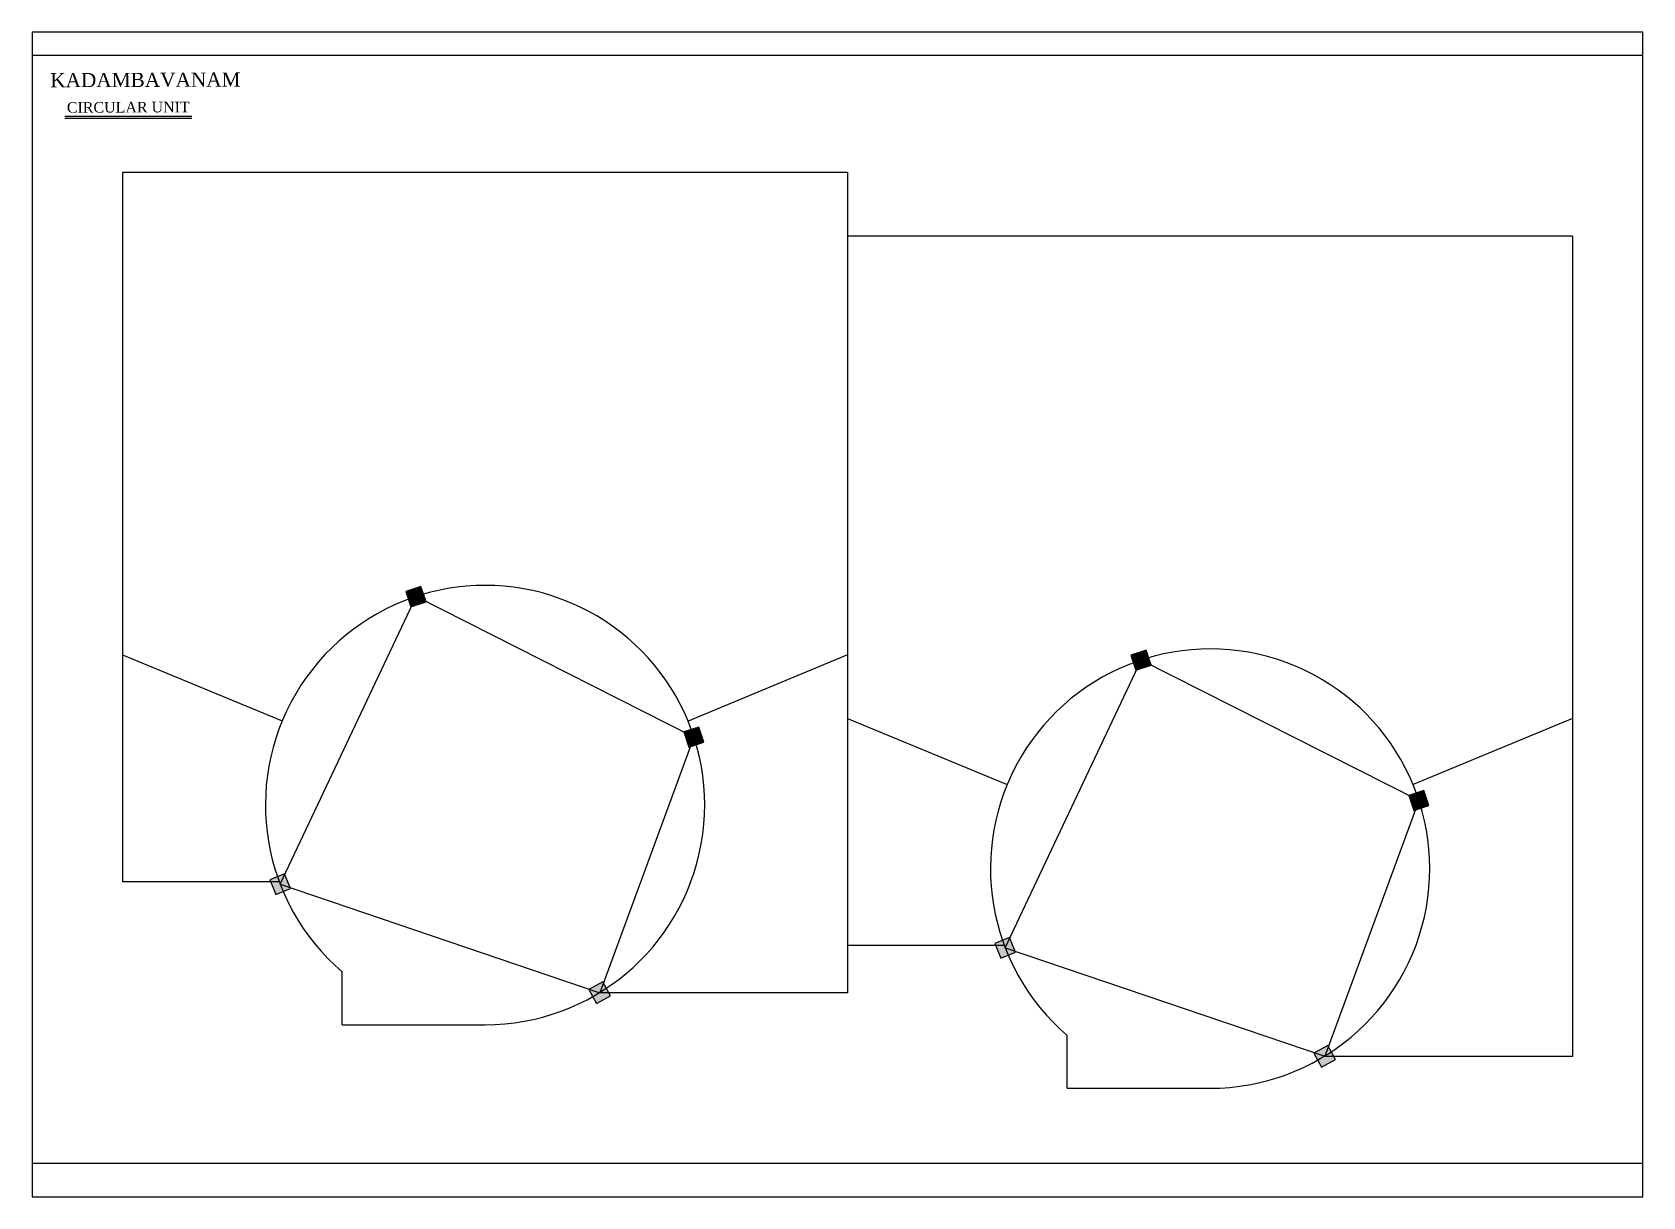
# Model space of a CAD drawing. Extents: x -87 to 3795, y -1857 to 1499.
# Drawn here: x 1238 to 2151, y -64 to 596 of the extents above; entities that cross this region are included whole.
import ezdxf

# ---------------------------------------------------------------- set-up
doc = ezdxf.new("R2010")
doc.units = 0
doc.header["$LTSCALE"] = 20
doc.header["$MEASUREMENT"] = 0
for name, color, linetype in [('border', 230, 'CONTINUOUS'), ('centreline', 31, 'CONTINUOUS'), ('COLUMN', 31, 'CONTINUOUS'), ('HATCH', 8, 'CONTINUOUS'), ('TEXTS', 2, 'CONTINUOUS')]:
    doc.layers.add(name, color=color, linetype=linetype)
doc.layers.add('correct', color=230, linetype='CONTINUOUS', plot=False)
doc.styles.add('STYLE1', font='times_2.ttf')

msp = doc.modelspace()

# ---------------------------------------------------------------- texts
at = {"layer": 'TEXTS', "style": 'STYLE1'}
msp.add_text('KADAMBAVANAM', height=7.9843, rotation=0.20841, dxfattribs=at).set_placement((1247.96, 564.55))
at = {"layer": 'TEXTS', "color": 7, "style": 'STYLE1'}
msp.add_text('CIRCULAR UNIT', height=5.9882, rotation=0.20841, dxfattribs=at).set_placement((1257.4, 550.12))

# ---------------------------------------------------------------- hatches: boundary and pattern name
at = {"layer": 'HATCH'}
for points in [[(1449.57, 278.68), (1452.41, 270.14), (1460.95, 272.98), (1458.11, 281.52)], [(1860.54, 242.68), (1863.37, 234.14), (1871.91, 236.98), (1869.08, 245.52)], [(1607.05, 199.17), (1609.84, 190.61), (1618.4, 193.4), (1615.61, 201.96)], [(2018.02, 163.17), (2020.8, 154.61), (2029.36, 157.4), (2026.57, 165.96)], [(1372.42, 115.33), (1375.81, 106.99), (1384.15, 110.38), (1380.76, 118.72)], [(1783.39, 79.33), (1786.78, 70.99), (1795.12, 74.38), (1791.72, 82.72)], [(1553.3, 53.17), (1557.6, 45.27), (1565.51, 49.57), (1561.21, 57.47)], [(1964.27, 17.17), (1968.57, 9.27), (1976.47, 13.57), (1972.17, 21.47)]]:
    msp.add_hatch(color=256, dxfattribs=at).paths.add_polyline_path(points)

# ---------------------------------------------------------------- linework, layer by layer
at = {"layer": 'border', "lineweight": -2}
for p, q in [((1237.74, 582.8), (2150.63, 582.8)), ((1237.74, -45.16), (2150.63, -45.16))]:
    msp.add_line(p, q, dxfattribs=at)
at = {"layer": 'centreline'}
for p, q in [((1699.9, 516.24), (1288.93, 516.24)), ((1288.93, 516.24), (1288.93, 114.24)), ((1699.9, 516.24), (1699.9, 51.24)), ((2110.86, 480.24), (1699.9, 480.24)), ((2110.86, 480.24), (2110.86, 15.24)), ((1378.31, 112.85), (1455.31, 275.93)), ((1612.72, 196.29), (1455.31, 275.93)), ((1288.93, 242.88), (1379.42, 205.4)), ((1699.9, 242.85), (1609.45, 205.38)), ((1789.27, 76.85), (1866.28, 239.93)), ((2023.69, 160.29), (1866.28, 239.93)), ((1699.9, 206.88), (1790.39, 169.4)), ((2110.86, 206.85), (2020.42, 169.38)), ((1612.72, 196.29), (1559.4, 51.37)), ((2023.69, 160.29), (1970.37, 15.37)), ((1377.78, 114.24), (1288.93, 114.24)), ((1378.31, 112.85), (1559.4, 51.37)), ((1788.74, 78.24), (1699.9, 78.24)), ((1789.27, 76.85), (1970.37, 15.37)), ((1413.43, 33.24), (1413.43, 63.19)), ((1699.9, 51.24), (1558.91, 51.24)), ((1413.43, 33.24), (1494.45, 33.24)), ((1824.4, -2.76), (1824.4, 27.19)), ((2110.86, 15.24), (1969.88, 15.24)), ((1824.4, -2.76), (1905.42, -2.76))]:
    msp.add_line(p, q, dxfattribs=at)
for centre in [(1494.43, 157.74), (1905.4, 121.74)]:
    msp.add_arc(centre, 124.5, 269.99097, 229.41296, dxfattribs=at)
at = {"layer": 'COLUMN'}
for points in [[(1452.41, 270.14), (1460.95, 272.98), (1458.11, 281.52), (1449.57, 278.68)], [(1863.37, 234.14), (1871.91, 236.98), (1869.08, 245.52), (1860.54, 242.68)], [(1609.84, 190.61), (1618.4, 193.4), (1615.61, 201.96), (1607.05, 199.17)], [(2020.8, 154.61), (2029.36, 157.4), (2026.57, 165.96), (2018.02, 163.17)], [(1375.81, 106.99), (1384.15, 110.38), (1380.76, 118.72), (1372.42, 115.33)], [(1786.78, 70.99), (1795.12, 74.38), (1791.72, 82.72), (1783.39, 79.33)], [(1557.6, 45.27), (1565.51, 49.57), (1561.21, 57.47), (1553.3, 53.17)], [(1968.57, 9.27), (1976.47, 13.57), (1972.17, 21.47), (1964.27, 17.17)]]:
    msp.add_lwpolyline(points, close=True, dxfattribs=at)
at = {"layer": 'correct', "color": 3}
msp.add_lwpolyline([(1237.74, -64.26), (2150.63, -64.26), (2150.63, 595.74), (1237.74, 595.74)], close=True, dxfattribs=at)
at = {"layer": 'TEXTS', "color": 7}
for p, q in [((1328.15, 548.04), (1256.32, 548.04)), ((1328.15, 546.9), (1256.32, 546.9))]:
    msp.add_line(p, q, dxfattribs=at)

msp.set_redraw_order([(e.dxf.handle, doc.entitydb.next_handle()) for e in msp.query("TEXT MTEXT ATTDEF DIMENSION ARC_DIMENSION")])  # texts and dimensions are drawn at this point

doc.saveas('drawing.dxf')
